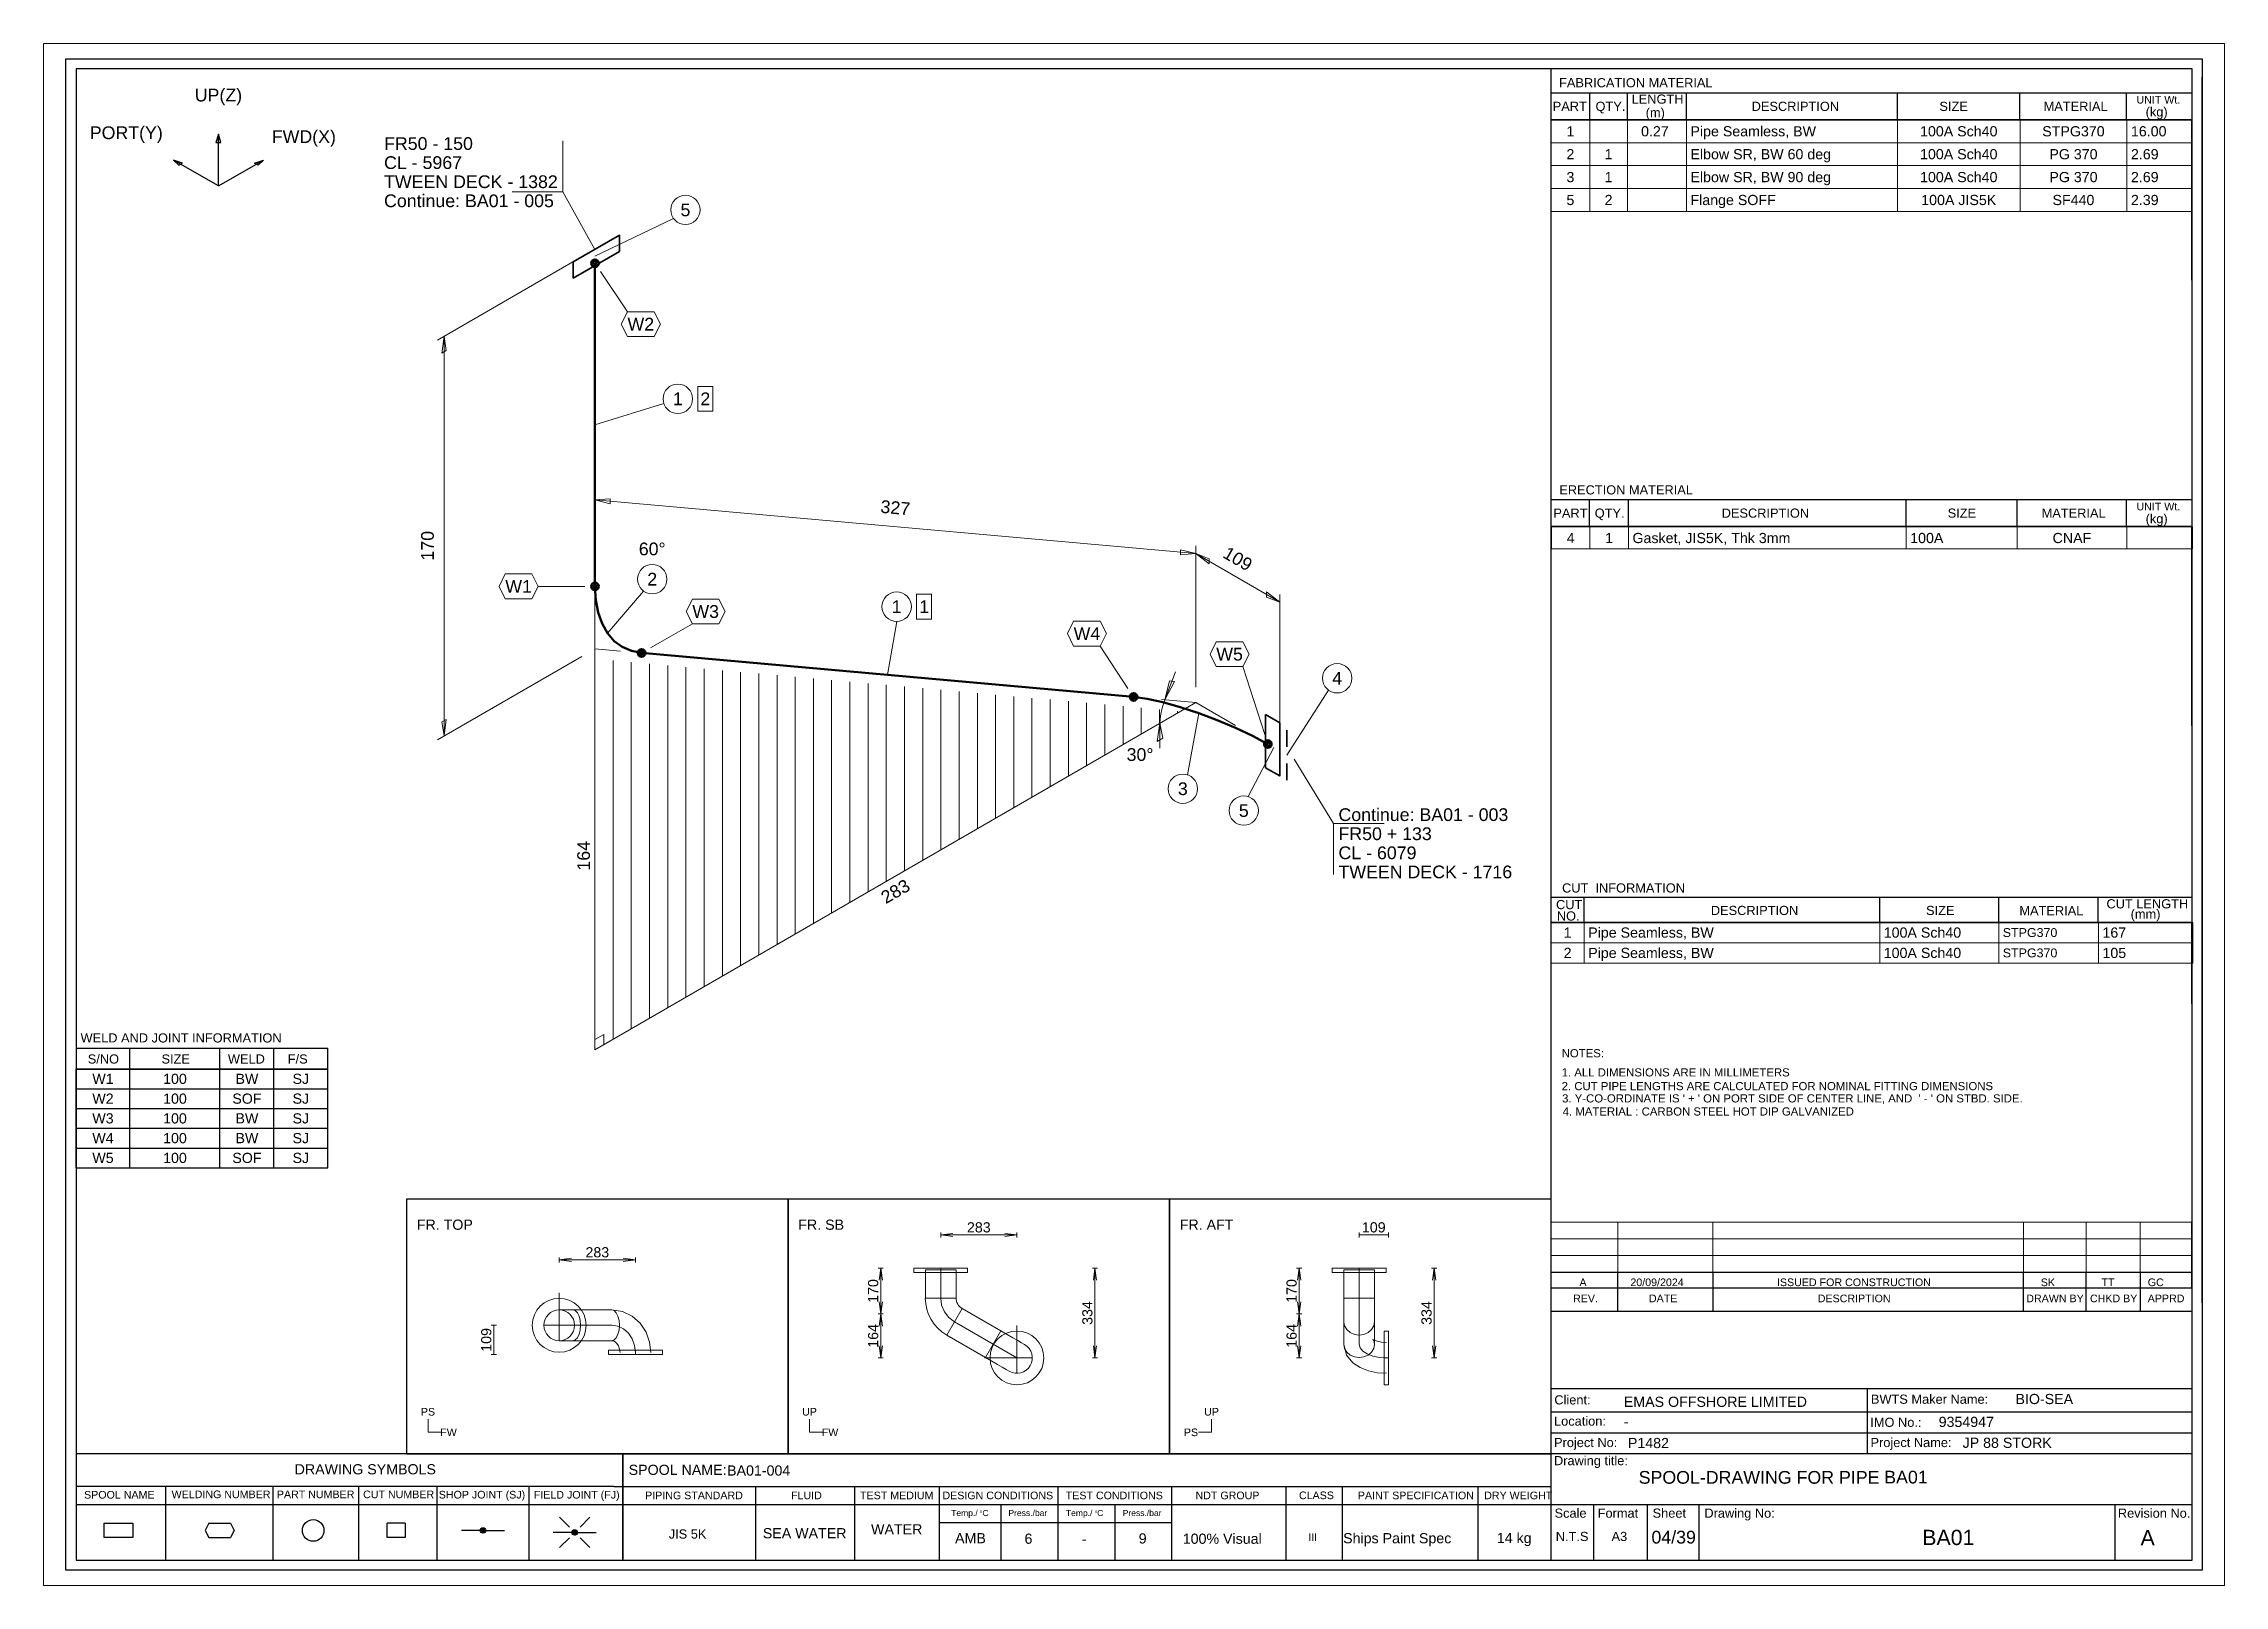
# Paper-space layout 'Layout1' of a CAD drawing. Header units: millimetres. Extents: x -20 to 277, y -7 to 202.
# The model-space entities are those that its viewports show. They can reach past a viewport. Long polylines and large blocks are cut down to what shows.
import ezdxf
from ezdxf.enums import TextEntityAlignment as Align

# ---------------------------------------------------------------- set-up
doc = ezdxf.new("R2010")
doc.units = ezdxf.units.MM
doc.linetypes.add('DOTTED_DASHED5', pattern=[10.0001, 4.444489, -2.666693, 0.222224, -2.666693])
for name, color, linetype in [('FramesFromTables', 40, 'Continuous'), ('I_Coordinates', 11, 'Continuous'), ('I_CutNumbers', 10, 'Continuous'), ('I_Dimensions', 4, 'Continuous'), ('I_OtherComponents', 2, 'Continuous'), ('I_PartNumbers', 9, 'Continuous'), ('I_Pipes', 1, 'Continuous'), ('I_Tags', 8, 'Continuous'), ('I_Triangles', 5, 'Continuous'), ('SymbolsOnDrawingSheet', 1, 'Continuous'), ('TextFromTables', 2, 'Continuous'), ('TextFromTextBoxes', 2, 'Continuous')]:
    doc.layers.add(name, color=color, linetype=linetype)
doc.styles.add('Cadmatic Default Text', font='arial.ttf')

psp = doc.layouts.get("Layout1")

msp = doc.modelspace()

# ---------------------------------------------------------------- texts
at = {"layer": 'SymbolsOnDrawingSheet', "linetype": 'ByBlock', "lineweight": 25, "style": 'Cadmatic Default Text'}
for s, p in [('UP(Z)', (30, 289.86)), ('PORT(Y)', (11.88, 282.46)), ('FWD(X)', (46.79, 281.7))]:
    msp.add_text(s, height=2.5, dxfattribs=at).set_placement(p, align=Align.MIDDLE_CENTER)
for s, p in [('FR. TOP', (69, 68.9)), ('FR. SB', (144, 68.9)), ('FR. AFT', (219, 68.9))]:
    msp.add_text(s, height=2, dxfattribs=at).set_placement(p, align=Align.TOP_LEFT)
at = {"layer": 'SymbolsOnDrawingSheet', "linetype": 'ByBlock', "lineweight": 13, "style": 'Cadmatic Default Text'}
for s, p in [('283', (179.49, 67.38)), ('109', (257.14, 67.38)), ('283', (104.49, 62.48))]:
    msp.add_text(s, height=2, dxfattribs=at).set_placement(p, align=Align.MIDDLE_CENTER)
for s, p in [('170', (158.71, 54.87)), ('170', (240.98, 54.87)), ('334', (200.83, 50.55)), ('334', (267.51, 50.55)), ('109', (82.65, 45.26)), ('164', (158.71, 46.05)), ('164', (240.98, 46.05))]:
    msp.add_text(s, height=2, rotation=90, dxfattribs=at).set_placement(p, align=Align.MIDDLE_CENTER)
at = {"layer": 'SymbolsOnDrawingSheet', "linetype": 'ByBlock', "lineweight": 18, "style": 'Cadmatic Default Text'}
for s, p in [('PS', (71.2, 31.14)), ('UP', (146.2, 31.14)), ('UP', (225.24, 31.14)), ('FW', (75.24, 27.1)), ('FW', (150.24, 27.1)), ('PS', (221.2, 27.1))]:
    msp.add_text(s, height=1.5, dxfattribs=at).set_placement(p, align=Align.MIDDLE_CENTER)

# ---------------------------------------------------------------- blocks, each defined once
blk = doc.blocks.new('BA01726636988_BOM_4')
at = {"layer": 'FramesFromTables', "linetype": 'ByBlock', "lineweight": 18}
for p, q in [((292, 285), (418, 285)), ((292, 267), (292, 285)), ((292, 267), (292, 285)), ((299.6, 267), (299.6, 285)), ((299.6, 267), (299.6, 285)), ((307, 267), (307, 285)), ((307, 267), (307, 285)), ((318.6, 267), (318.6, 285)), ((318.6, 267), (318.6, 285)), ((360.1, 267), (360.1, 285)), ((360.1, 267), (360.1, 285)), ((384.2, 267), (384.2, 285)), ((384.2, 267), (384.2, 285)), ((405.2, 267), (405.2, 285)), ((405.2, 267), (405.2, 285)), ((418, 267), (418, 285)), ((292, 280.5), (418, 280.5)), ((292, 276), (418, 276)), ((292, 271.5), (418, 271.5)), ((292, 205), (418.1, 205)), ((292, 200.67), (292, 205)), ((292.1, 200.67), (292.1, 205)), ((299.6, 200.67), (299.6, 205)), ((299.6, 200.67), (299.6, 205)), ((307.2, 200.67), (307.2, 205)), ((307.2, 200.67), (307.2, 205)), ((361.8, 200.67), (361.8, 205)), ((361.8, 200.67), (361.8, 205)), ((383.6, 200.67), (383.6, 205)), ((383.6, 200.67), (383.6, 205)), ((405.2, 200.67), (405.2, 205)), ((405.2, 200.67), (405.2, 205)), ((418, 200.67), (418, 205)), ((292, 127.3), (418.2, 127.3)), ((292, 119.3), (292, 127.3)), ((292, 119.3), (292, 127.3)), ((298.5, 119.3), (298.5, 127.3)), ((298.5, 119.3), (298.5, 127.3)), ((356.6, 119.3), (356.6, 127.3)), ((356.6, 119.3), (356.6, 127.3)), ((380, 119.3), (380, 127.3)), ((380, 119.3), (380, 127.3)), ((399.6, 119.3), (399.6, 127.3)), ((399.6, 119.3), (399.6, 127.3)), ((418, 119.3), (418, 127.3)), ((292, 123.3), (418.2, 123.3)), ((292, 68.4), (418, 68.4)), ((292, 58.6), (292, 68.4)), ((292, 58.6), (292, 68.4)), ((292, 65.13), (418, 65.13)), ((305.1, 58.6), (305.1, 68.4)), ((305.1, 58.6), (305.1, 68.4)), ((323.8, 58.6), (323.8, 68.4)), ((323.8, 58.6), (323.8, 68.4)), ((384.9, 58.6), (384.9, 68.4)), ((384.9, 58.6), (384.9, 68.4)), ((397.2, 58.6), (397.2, 68.4)), ((397.2, 58.6), (397.2, 68.4)), ((407.8, 58.6), (407.8, 68.4)), ((407.8, 58.6), (407.8, 68.4)), ((418, 58.6), (418, 68.4)), ((292, 61.87), (418, 61.87))]:
    blk.add_line(p, q, dxfattribs=at)
at = {"layer": 'FramesFromTables', "linetype": 'ByBlock', "lineweight": -3}
for p, q in [((2, 98.5), (51.5, 98.5)), ((2, 79.08), (2, 98.5)), ((2, 79.08), (2, 98.5)), ((2, 94.62), (51.5, 94.62)), ((12.6, 79.08), (12.6, 98.5)), ((12.6, 79.08), (12.6, 98.5)), ((30.3, 79.08), (30.3, 98.5)), ((30.3, 79.08), (30.3, 98.5)), ((40.9, 79.08), (40.9, 98.5)), ((40.9, 79.08), (40.9, 98.5)), ((51.5, 79.08), (51.5, 98.5)), ((2, 90.73), (51.5, 90.73)), ((2, 86.85), (51.5, 86.85)), ((2, 82.96), (51.5, 82.96))]:
    blk.add_line(p, q, dxfattribs=at)
at = {"layer": 'FramesFromTables', "linetype": 'ByBlock', "lineweight": 18, "flags": 128}
for points in [[(292, 267), (418, 267), (418, 285)], [(292, 200.67), (418.1, 200.67), (418.1, 205)], [(292, 119.3), (418.2, 119.3), (418.2, 127.3)], [(292, 58.6), (418, 58.6), (418, 68.4)]]:
    blk.add_lwpolyline(points, dxfattribs=at)
at = {"layer": 'FramesFromTables', "linetype": 'ByBlock', "lineweight": -3, "flags": 128}
blk.add_lwpolyline([(2, 79.08), (51.5, 79.08), (51.5, 98.5)], dxfattribs=at)
at = {"layer": 'TextFromTables', "linetype": 'ByBlock', "lineweight": 13, "style": 'Cadmatic Default Text'}
for s, p in [('1', (295.8, 282.75)), ('2', (295.8, 278.25)), ('3', (295.8, 273.75)), ('5', (295.8, 269.25))]:
    blk.add_text(s, height=2, dxfattribs=at).set_placement(p, align=Align.MIDDLE_CENTER)
at = {"layer": 'TextFromTables', "linetype": 'ByBlock', "lineweight": 25, "style": 'Cadmatic Default Text'}
for s, p in [('0.27 ', (312.8, 282.75)), ('100A Sch40', (372.15, 282.75)), ('STPG370', (394.7, 282.75)), ('1', (303.3, 278.25)), ('100A Sch40', (372.15, 278.25)), ('PG 370', (394.7, 278.25)), ('1', (303.3, 273.75)), ('100A Sch40', (372.15, 273.75)), ('PG 370', (394.7, 273.75)), ('2', (303.3, 269.25)), ('100A JIS5K', (372.15, 269.25)), ('SF440', (394.7, 269.25)), ('4', (295.85, 202.83)), ('1', (303.4, 202.83)), ('CNAF', (394.4, 202.83)), ('1', (295.25, 125.3)), ('2', (295.25, 121.3)), ('W1', (7.3, 96.56)), ('100', (21.45, 96.56)), ('BW', (35.6, 96.56)), ('SJ', (46.2, 96.56)), ('W2', (7.3, 92.67)), ('100', (21.45, 92.67)), ('SOF', (35.6, 92.67)), ('SJ', (46.2, 92.67)), ('W3', (7.3, 88.79)), ('W4', (7.3, 84.91)), ('100', (21.45, 88.79)), ('100', (21.45, 84.91)), ('BW', (35.6, 88.79)), ('BW', (35.6, 84.91)), ('SJ', (46.2, 88.79)), ('SJ', (46.2, 84.91)), ('W5', (7.3, 81.02)), ('100', (21.45, 81.02)), ('SOF', (35.6, 81.02)), ('SJ', (46.2, 81.02))]:
    blk.add_text(s, height=2, dxfattribs=at).set_placement(p, align=Align.MIDDLE_CENTER)
for s, height, p in [('Pipe Seamless, BW ', 2, (319.4, 282.75)), ('16.00', 2, (406, 282.75)), ('Elbow SR, BW 60 deg', 2, (319.4, 278.25)), ('2.69', 2, (406, 278.25)), ('Elbow SR, BW 90 deg', 2, (319.4, 273.75)), ('2.69', 2, (406, 273.75)), ('Flange SOFF ', 2, (319.4, 269.25)), ('2.39', 2, (406, 269.25)), ('Gasket, JIS5K, Thk 3mm ', 2, (308, 202.83)), ('100A', 2, (362.6, 202.83)), ('Pipe Seamless, BW', 2, (299.3, 125.3)), ('100A Sch40', 2, (357.4, 125.3)), ('STPG370', 1.75, (380.8, 125.3)), ('167', 2, (400.4, 125.3)), ('Pipe Seamless, BW', 2, (299.3, 121.3)), ('100A Sch40', 2, (357.4, 121.3)), ('STPG370', 1.75, (380.8, 121.3)), ('105', 2, (400.4, 121.3))]:
    blk.add_text(s, height=height, dxfattribs=at).set_placement(p, align=Align.MIDDLE_LEFT)
at = {"layer": 'TextFromTextBoxes', "linetype": 'ByBlock', "lineweight": -3, "style": 'Cadmatic Default Text'}
for s, p in [('BIO-SEA', (383.3, 33.65)), ('EMAS OFFSHORE LIMITED', (306.3, 33.1)), ('9354947', (368.2, 29.15)), ('-', (306.3, 29.2)), ('P1482', (307.1, 25)), ('JP 88 STORK', (372.9, 25.05)), ('BA01-004', (130, 19.6))]:
    blk.add_text(s, height=2, dxfattribs=at).set_placement(p, align=Align.MIDDLE_LEFT)
at = {"layer": 'TextFromTextBoxes', "linetype": 'ByBlock', "lineweight": 25, "style": 'Cadmatic Default Text'}
blk.add_text('BA01', height=2.5, dxfattribs=at).set_placement((357.5, 18.3), align=Align.MIDDLE_LEFT)
at = {"layer": 'TextFromTextBoxes', "linetype": 'ByBlock', "lineweight": -3, "style": 'Cadmatic Default Text'}
for s, height, p in [('WATER', 2, (163.35, 8.05)), ('SEA WATER', 2, (145.25, 7.28)), ('AMB', 2, (177.85, 6.3)), ('6', 2, (189.25, 6.2)), ('-', 2, (200.2, 6.15)), ('9', 2, (211.7, 6.25)), ('100% Visual', 2, (227.35, 6.2)), ('Ships Paint Spec', 2, (261.75, 6.3)), ('14 kg', 2, (284.75, 6.35)), ('04/39', 2.5, (316.1, 6.5))]:
    blk.add_text(s, height=height, dxfattribs=at).set_placement(p, align=Align.MIDDLE_CENTER)
at = {"layer": 'TextFromTextBoxes', "linetype": 'ByBlock', "lineweight": 25, "style": 'Cadmatic Default Text'}
blk.add_text('BA01', height=3, dxfattribs=at).set_placement((370.1, 6.45), align=Align.MIDDLE_CENTER)
blk = doc.blocks.new('SEDS_SPOOL_FORMAT_Gol_5')
at = {"layer": 'SymbolsOnDrawingSheet', "linetype": 'ByBlock', "lineweight": -3, "flags": 128}
for points in [[(0, 297), (420, 297), (420, 0), (0, 0), (0, 297)], [(418.01, 295.01), (2, 295.01)], [(2, 295.01), (2, 2)], [(292.02, 50.91), (292.02, 295.01)], [(418.01, 2), (418.01, 295.01)], [(420, 52.53), (420, 293.46)], [(420, 52.53), (420, 293.46)], [(292.02, 290.3), (418.01, 290.3)], [(292.02, 284.66), (292.02, 288.77)], [(299.59, 285.01), (299.59, 290.3)], [(307.02, 285.01), (307.02, 290.3)], [(318.61, 285.01), (318.61, 290.3)], [(360.08, 285.01), (360.08, 290.3)], [(384.18, 285.01), (384.18, 290.3)], [(405.15, 285.01), (405.15, 290.3)], [(405.15, 285.01), (405.15, 290.3)], [(292, 285), (418, 285)], [(292, 253.5), (292, 285)], [(292, 253.5), (292, 285)], [(292.02, 285.01), (418.01, 285.01)], [(418.01, 285.01), (292.02, 285.01)], [(418, 253.5), (418, 285)], [(292.02, 210.38), (418.01, 210.38)], [(299.57, 205.08), (299.57, 210.38)], [(307.21, 205.08), (307.21, 210.38)], [(361.83, 205.03), (361.83, 210.38)], [(383.61, 205.08), (383.61, 210.38)], [(405.15, 205.17), (405.15, 210.38)], [(292.02, 205.08), (292.02, 209.18)], [(292.02, 205.08), (418.01, 205.08)], [(292.02, 186.7), (292.02, 205.08)], [(292.02, 186.7), (292.02, 205.08)], [(418.01, 205.08), (292.02, 205.08)], [(418, 166), (418, 205)], [(292.02, 132.23), (418.01, 132.23)], [(292.02, 127.3), (292.02, 131.41)], [(298.48, 127.3), (298.48, 132.23)], [(356.6, 127.3), (356.6, 132.23)], [(380.01, 127.3), (380.01, 132.23)], [(399.56, 127.3), (399.56, 132.23)], [(292.02, 127.3), (418.01, 127.3)], [(418.01, 127.3), (292.02, 127.3)], [(418, 111.3), (418, 127.3)], [(2, 102.57), (51.49, 102.57)], [(12.6, 98.45), (12.6, 102.57)], [(30.28, 98.45), (30.28, 102.57)], [(40.88, 98.45), (40.88, 102.57)], [(51.49, 98.45), (51.49, 102.57)], [(2, 98.5), (51.5, 98.5)], [(2, 98.5), (51.5, 98.5)], [(51.49, 98.47), (2, 98.47)], [(2, 98.45), (51.49, 98.45)], [(292.02, 52.57), (292.02, 66.5)], [(292.02, 52.57), (292.02, 66.5)], [(418, 55.4), (418, 68.5)], [(292.02, 58.6), (418.01, 58.6)], [(305.1, 50.91), (305.1, 58.6)], [(323.84, 50.91), (323.84, 58.6)], [(384.91, 50.91), (384.91, 58.6)], [(397.21, 50.91), (397.21, 58.6)], [(407.86, 50.91), (407.86, 58.6)], [(292.02, 55.47), (418.01, 55.47)], [(292.02, 50.91), (418.01, 50.91)], [(292.02, 2), (292.02, 50.91)], [(292.02, 35.73), (418.01, 35.73)], [(354.24, 22.93), (354.24, 35.73)], [(292.02, 31.13), (418.01, 31.13)], [(292.02, 27.03), (418.01, 27.03)], [(2, 22.93), (107.74, 22.93)], [(107.74, 22.93), (292.02, 22.93)], [(109.52, 22.93), (109.52, 2)], [(109.52, 2), (109.52, 22.93)], [(292.02, 22.93), (418.01, 22.93)], [(107.74, 16.45), (2, 16.45)], [(2, 12.91), (292.02, 12.91)], [(19.62, 16.45), (19.62, 2)], [(40.69, 16.45), (40.69, 2)], [(57.56, 16.45), (57.56, 2)], [(72.95, 16.45), (72.95, 2)], [(91.02, 16.45), (91.02, 2)], [(107.74, 16.45), (292.02, 16.45)], [(135.58, 16.45), (135.58, 2)], [(155.03, 16.45), (155.03, 2)], [(171.67, 16.45), (171.67, 2)], [(183.82, 12.91), (183.82, 2)], [(195.02, 16.45), (195.02, 2)], [(206.21, 12.91), (206.21, 2)], [(217.4, 16.45), (217.4, 2)], [(239.85, 16.45), (239.85, 2)], [(250.91, 16.34), (250.91, 2)], [(277.59, 16.45), (277.59, 2)], [(292.02, 12.91), (418.01, 12.91)], [(300.39, 2), (300.39, 12.91)], [(310.96, 2), (310.96, 12.91)], [(321.13, 2), (321.13, 12.91)], [(402.9, 2), (402.9, 12.91)], [(13.2, 6.41), (7.55, 6.41), (7.55, 9.23), (13.2, 9.23)], [(13.2, 9.23), (13.2, 6.41)], [(28.12, 9.23), (27.42, 7.82)], [(28.12, 9.23), (32.36, 9.23)], [(32.36, 9.23), (33.07, 7.82)], [(66.68, 9.23), (66.68, 6.41), (63.15, 6.41), (63.15, 9.23)], [(66.68, 9.23), (63.15, 9.23)], [(99, 8.47), (97.06, 10.41)], [(101.09, 8.47), (103.03, 10.41)], [(171.67, 9.37), (217.4, 9.37)], [(171.67, 9.37), (217.4, 9.37)], [(27.42, 7.82), (28.12, 6.41)], [(28.12, 6.41), (32.36, 6.41)], [(33.07, 7.82), (32.36, 6.41)], [(81.48, 7.82), (77.79, 7.82)], [(81.49, 7.78), (82.04, 8.32)], [(81.51, 7.9), (81.93, 8.32)], [(81.52, 7.7), (82.14, 8.32)], [(81.55, 7.62), (82.22, 8.29)], [(81.56, 8.06), (81.76, 8.26)], [(81.57, 7.54), (82.28, 8.25)], [(81.62, 7.48), (82.34, 8.2)], [(81.68, 7.44), (82.4, 8.16)], [(81.74, 7.39), (82.45, 8.1)], [(81.8, 7.35), (82.48, 8.02)], [(81.88, 7.32), (82.5, 7.94)], [(81.98, 7.32), (82.53, 7.86)], [(82.09, 7.32), (82.52, 7.75)], [(82.24, 7.36), (82.47, 7.59)], [(82.54, 7.82), (86.24, 7.82)], [(99.51, 7.42), (95.82, 7.42)], [(99, 6.38), (97.06, 4.44)], [(99.53, 7.47), (99.99, 7.93)], [(99.53, 7.37), (100.1, 7.93)], [(99.56, 7.29), (100.2, 7.93)], [(99.58, 7.62), (99.88, 7.93)], [(99.58, 7.21), (100.27, 7.89)], [(99.61, 7.13), (100.33, 7.84)], [(99.67, 7.08), (100.39, 7.8)], [(99.73, 7.03), (100.45, 7.75)], [(99.79, 6.99), (100.49, 7.69)], [(99.85, 6.94), (100.52, 7.61)], [(99.94, 6.92), (100.54, 7.53)], [(100.04, 6.92), (100.57, 7.45)], [(100.15, 6.92), (100.54, 7.31)], [(100.38, 7.04), (100.49, 7.15)], [(100.57, 7.42), (104.27, 7.42)], [(101.09, 6.38), (103.03, 4.44)], [(2, 2), (418.01, 2)]]:
    blk.add_lwpolyline(points, dxfattribs=at)
at = {"layer": 'SymbolsOnDrawingSheet', "linetype": 'ByBlock', "lineweight": -3}
for centre, radius in [((48.63, 7.82), 2.12), ((82.01, 7.82), 0.53), ((100.04, 7.42), 0.53)]:
    blk.add_circle(centre, radius, dxfattribs=at)
at = {"layer": 'SymbolsOnDrawingSheet', "linetype": 'ByBlock', "lineweight": -3, "style": 'Cadmatic Default Text'}
for s, height, p in [('FABRICATION MATERIAL', 1.8, (293.57, 293.19)), ('PART', 1.8, (292.32, 288.55)), ('QTY.', 1.8, (300.74, 288.55)), ('LENGTH', 1.8, (307.84, 289.97)), ('DESCRIPTION', 1.8, (331.43, 288.55)), ('SIZE', 1.8, (368.34, 288.55)), ('MATERIAL', 1.8, (388.84, 288.55)), ('UNIT Wt.', 1.5, (407.08, 289.7)), (' (kg)', 1.8, (408.19, 287.46)), ('ERECTION MATERIAL', 1.8, (293.62, 213.19)), ('PART', 1.8, (292.45, 208.62)), ('QTY.', 1.8, (300.58, 208.62)), ('DESCRIPTION', 1.8, (325.54, 208.62)), ('SIZE', 1.8, (369.97, 208.62)), ('MATERIAL', 1.8, (388.45, 208.62)), ('UNIT Wt.', 1.5, (407.08, 209.77)), (' (kg)', 1.8, (408.19, 207.53)), ('CUT  INFORMATION', 1.8, (294.16, 134.97)), ('CUT ', 1.8, (292.97, 131.7)), ('NO.', 1.8, (293.13, 129.46)), ('DESCRIPTION', 1.8, (323.41, 130.55)), ('SIZE', 1.8, (365.72, 130.55)), ('MATERIAL', 1.8, (384.07, 130.5)), ('CUT LENGTH', 1.8, (401.19, 131.85)), ('(mm)', 1.8, (405.94, 129.85)), ('WELD AND JOINT INFORMATION', 1.8, (2.89, 105.5)), ('S/NO', 1.8, (4.31, 101.36)), ('SIZE', 1.8, (18.81, 101.36)), ('WELD', 1.8, (31.86, 101.36)), ('F/S', 1.8, (43.63, 101.36)), ('SPOOL-DRAWING FOR PIPE', 2.5, (309.22, 19.5))]:
    blk.add_text(s, height=height, dxfattribs=at).set_placement(p, align=Align.TOP_LEFT)
for s, height, p in [('(m)', 1.8, (310.6, 285.51)), ('Client:', 1.8, (292.64, 32.58)), ('BWTS Maker Name:', 1.8, (354.88, 32.71)), ('Location:', 1.8, (292.58, 28.41)), ('Project No:', 1.8, (292.58, 24.2)), ('IMO No.:', 1.8, (354.76, 28.17)), ('Project Name:', 1.8, (354.8, 24.2)), ('Drawing title:', 1.8, (292.57, 20.64)), ('DRAWING SYMBOLS', 2, (44.98, 18.84)), ('Temp./  C   ', 1.2, (174.06, 10.65)), ('0', 0.53, (179.71, 11.25)), ('Press./bar', 1.2, (185.31, 10.65)), ('Temp./  C   ', 1.2, (196.61, 10.65)), ('0', 0.53, (202.37, 11.25)), ('Press./bar', 1.2, (207.78, 10.65)), ('Scale', 1.8, (292.68, 10.32)), ('Format', 1.8, (301.16, 10.32)), ('Sheet', 1.8, (311.96, 10.32)), ('Drawing No:', 1.8, (322.14, 10.32)), ('Revision No.', 1.8, (403.43, 10.32)), ('N.T.S', 1.8, (292.92, 5.74)), ('A3', 1.8, (303.89, 5.74))]:
    blk.add_text(s, height=height, dxfattribs=at).set_placement(p)
for s, height, p in [('1. ALL DIMENSIONS ARE IN MILLIMETERS', 1.6, (294.08, 97.83)), ('NOTES:', 1.6, (294.08, 101.59)), ('2. CUT PIPE LENGTHS ARE CALCULATED FOR NOMINAL FITTING DIMENSIONS', 1.6, (294.08, 95.13)), ("3. Y-CO-ORDINATE IS ' + ' ON PORT SIDE OF CENTER LINE, AND  ' - ' ON STBD. SIDE.", 1.6, (294.16, 92.72)), ('4. MATERIAL : CARBON STEEL HOT DIP GALVANIZED', 1.6, (294.28, 90.15)), ('A', 1.5, (297.58, 56.58)), ('20/09/2024', 1.5, (307.59, 56.58)), ('ISSUED FOR CONSTRUCTION', 1.5, (336.41, 56.58)), ('SK', 1.5, (388.28, 56.58)), ('TT', 1.5, (400.21, 56.58)), ('GC', 1.5, (409.3, 56.58)), ('REV.', 1.5, (296.32, 53.41)), ('DATE', 1.5, (311.24, 53.41)), ('DESCRIPTION', 1.5, (344.43, 53.41)), ('DRAWN BY', 1.5, (385.43, 53.41)), ('CHKD BY', 1.5, (397.94, 53.41)), ('APPRD', 1.5, (409.3, 53.41)), ('SPOOL NAME:', 2, (110.65, 19.73)), ('SPOOL NAME', 1.5, (3.58, 14.83)), ('WELDING NUMBER', 1.5, (20.79, 14.91)), ('PART NUMBER', 1.5, (41.48, 14.91)), ('CUT NUMBER', 1.5, (58.44, 14.91)), ('SHOP JOINT (SJ)', 1.5, (73.31, 14.85)), ('FIELD JOINT (FJ)', 1.5, (92, 14.83)), ('PIPING STANDARD', 1.5, (113.89, 14.7)), ('FLUID', 1.5, (142.57, 14.7)), ('TEST MEDIUM', 1.5, (156.14, 14.7)), ('DESIGN CONDITIONS', 1.5, (172.34, 14.7)), ('TEST CONDITIONS', 1.5, (196.58, 14.7)), ('NDT GROUP', 1.5, (222.09, 14.7)), ('CLASS', 1.5, (242.43, 14.72)), ('PAINT SPECIFICATION', 1.5, (254.01, 14.7)), ('DRY WEIGHT', 1.5, (278.84, 14.7)), ('JIS 5K', 1.8, (118.53, 7.12)), ('III', 1.5, (244.26, 6.51)), ('A', 3, (407.89, 6.4))]:
    blk.add_text(s, height=height, dxfattribs=at).set_placement(p, align=Align.MIDDLE_LEFT)
blk = doc.blocks.new('BA01726636988_PRT_18_3')
at = {"layer": 'I_OtherComponents', "linetype": 'ByBlock', "lineweight": 35}
for p, q in [((188.08, 138.5), (188.08, 141.77)), ((188.08, 131.97), (188.08, 135.23))]:
    blk.add_line(p, q, dxfattribs=at)
blk = doc.blocks.new('BA01726636988_PRT_19_3')
at = {"layer": 'I_OtherComponents', "linetype": 'ByBlock', "lineweight": 35, "flags": 128}
blk.add_lwpolyline([(183.88, 144.84), (186.66, 143.23), (186.66, 132.78), (183.88, 134.39), (183.88, 144.84)], dxfattribs=at)
at = {"layer": 'I_OtherComponents', "linetype": 'ByBlock', "lineweight": 50}
for radius in [0.75, 0.375]:
    blk.add_circle((184.31, 139.04), radius, dxfattribs=at)
blk = doc.blocks.new('BA01726636988_PRT_20_3')
at = {"layer": 'I_Pipes', "linetype": 'ByBlock', "lineweight": 0}
for q in [(163.43, 147.81), (177.94, 142.72)]:
    blk.add_line((170.16, 147.21), q, dxfattribs=at)
at = {"layer": 'I_Pipes', "linetype": 'ByBlock', "lineweight": 50, "flags": 128}
blk.add_lwpolyline([(157.92, 148.3), (160.58, 147.93), (163.68, 147.26), (167.1, 146.32), (170.72, 145.14), (174.38, 143.76), (177.96, 142.25), (181.31, 140.66), (184.31, 139.04)], dxfattribs=at)
at = {"layer": 'I_Pipes', "linetype": 'ByBlock', "lineweight": 50}
for centre, radius in [((157.92, 148.3), 0.75), ((157.92, 148.3), 0.375), ((184.31, 139.04), 0.75), ((184.31, 139.04), 0.375)]:
    blk.add_circle(centre, radius, dxfattribs=at)
blk = doc.blocks.new('BA01726636988_PRT_21_3')
at = {"layer": 'I_Pipes', "linetype": 'ByBlock', "lineweight": 50}
blk.add_line((157.92, 148.3), (61.2, 156.94), dxfattribs=at)
blk = doc.blocks.new('BA01726636988_PRT_22_3')
at = {"layer": 'I_Pipes', "linetype": 'ByBlock', "lineweight": 0}
for q in [(52.01, 164.5), (57.07, 157.31)]:
    blk.add_line((52.01, 157.76), q, dxfattribs=at)
at = {"layer": 'I_Pipes', "linetype": 'ByBlock', "lineweight": 50, "flags": 128}
blk.add_lwpolyline([(61.2, 156.94), (59.2, 157.33), (57.39, 158.12), (55.81, 159.29), (54.48, 160.83), (53.41, 162.7), (52.64, 164.88), (52.17, 167.33), (52.01, 170.01)], dxfattribs=at)
at = {"layer": 'I_Pipes', "linetype": 'ByBlock', "lineweight": 50}
for centre, radius in [((52.01, 170.01), 0.75), ((52.01, 170.01), 0.375), ((61.2, 156.94), 0.75), ((61.2, 156.94), 0.375)]:
    blk.add_circle(centre, radius, dxfattribs=at)
blk = doc.blocks.new('BA01726636988_PRT_23_3')
at = {"layer": 'I_Pipes', "linetype": 'ByBlock', "lineweight": 50}
blk.add_line((52.01, 170.01), (52.01, 233.53), dxfattribs=at)
blk = doc.blocks.new('BA01726636988_PRT_24_3')
at = {"layer": 'I_OtherComponents', "linetype": 'ByBlock', "lineweight": 35, "flags": 128}
blk.add_lwpolyline([(56.82, 235.82), (56.82, 239.03), (47.77, 233.8), (47.77, 230.59), (56.82, 235.82)], dxfattribs=at)
at = {"layer": 'I_OtherComponents', "linetype": 'ByBlock', "lineweight": 50}
for radius in [0.75, 0.375]:
    blk.add_circle((52.01, 233.53), radius, dxfattribs=at)
blk = doc.blocks.new('BA01726636988_TRI_0_3')
at = {"layer": 'I_Triangles', "linetype": 'ByBlock', "lineweight": 0}
for p, q in [((55.59, 81.06), (55.59, 155.44)), ((59.17, 83.13), (59.17, 155.12)), ((62.75, 85.2), (62.75, 154.8)), ((66.33, 87.26), (66.34, 154.48)), ((69.92, 89.33), (69.92, 154.16)), ((73.5, 91.4), (73.5, 153.84)), ((77.08, 93.46), (77.08, 153.52)), ((80.66, 95.53), (80.66, 153.2)), ((84.24, 97.6), (84.24, 152.89)), ((87.82, 99.67), (87.82, 152.57)), ((91.4, 101.73), (91.4, 152.25)), ((94.98, 103.8), (94.98, 151.93)), ((98.56, 105.87), (98.56, 151.61)), ((102.14, 107.93), (102.14, 151.29)), ((105.72, 110), (105.72, 150.97)), ((109.3, 112.07), (109.3, 150.65)), ((112.88, 114.13), (112.88, 150.33)), ((116.46, 116.2), (116.46, 150.01)), ((120.04, 118.27), (120.04, 149.69)), ((123.62, 120.34), (123.62, 149.37)), ((127.2, 122.4), (127.2, 149.05)), ((130.78, 124.47), (130.78, 148.73)), ((134.36, 126.54), (134.36, 148.41)), ((137.94, 128.6), (137.94, 148.09)), ((141.52, 130.67), (141.52, 147.77)), ((145.1, 132.74), (145.1, 147.45)), ((148.68, 134.81), (148.68, 147.13)), ((152.26, 136.87), (152.26, 146.81)), ((155.84, 138.94), (155.84, 146.49)), ((159.42, 141.01), (159.42, 146.17)), ((163, 143.07), (163, 145.85)), ((166.58, 145.14), (166.58, 145.53))]:
    blk.add_line(p, q, dxfattribs=at)
at = {"layer": 'I_Triangles', "linetype": 'ByBlock', "lineweight": 0, "flags": 128}
for points in [[(170.16, 147.21), (52.01, 78.99), (52.01, 157.76)], [(166.16, 153.22), (164.04, 147.76), (165.94, 151.36), (164.96, 151.44), (164.04, 147.76), (163.52, 146.16), (163.2, 144.61), (163.09, 143.13), (163.66, 140.19), (162.53, 139.53), (163.09, 143.13), (163.09, 138.23)], [(53.75, 79.99), (53.75, 81.99), (52.01, 80.99)]]:
    blk.add_lwpolyline(points, dxfattribs=at)
at = {"layer": 'I_Triangles', "linetype": 'ByBlock', "lineweight": 0, "style": 'Cadmatic Default Text'}
blk.add_text('30°', height=2.5, dxfattribs=at).set_placement((159.19, 136.98), align=Align.MIDDLE_CENTER)
for s, rotation, p in [('164', 90, (49.79, 117.09)), ('283', 30, (111.09, 110.1))]:
    blk.add_text(s, height=2.5, rotation=rotation, dxfattribs=at).set_placement(p, align=Align.MIDDLE_CENTER)
blk = doc.blocks.new('BA01726636988_DIM_0_3')
at = {"layer": 'I_Dimensions', "linetype": 'ByBlock', "lineweight": 0}
for p, q in [((52.01, 160.76), (52.01, 188.51)), ((52.01, 187.01), (170.16, 176.46)), ((170.16, 177.96), (170.16, 150.21))]:
    blk.add_line(p, q, dxfattribs=at)
at = {"layer": 'I_Dimensions', "linetype": 'ByBlock', "lineweight": 0, "flags": 128}
for points in [[(52.01, 187.01), (55, 186.25), (55, 187.25), (52.01, 187.01)], [(170.16, 176.46), (167.17, 176.22), (167.17, 177.22), (170.16, 176.46)]]:
    blk.add_lwpolyline(points, dxfattribs=at)
at = {"layer": 'I_Dimensions', "linetype": 'ByBlock', "lineweight": 0, "style": 'Cadmatic Default Text'}
blk.add_text('327', height=2.5, rotation=354.8945, dxfattribs=at).set_placement((111.09, 185.49), align=Align.MIDDLE_CENTER)
blk = doc.blocks.new('BA01726636988_DIM_1_3')
at = {"layer": 'I_Dimensions', "linetype": 'ByBlock', "lineweight": 0}
for p, q in [((170.16, 150.21), (170.16, 177.96)), ((170.16, 176.46), (186.66, 166.93)), ((186.66, 168.43), (186.66, 140.68))]:
    blk.add_line(p, q, dxfattribs=at)
at = {"layer": 'I_Dimensions', "linetype": 'ByBlock', "lineweight": 0, "flags": 128}
for points in [[(170.16, 176.46), (172.76, 174.46), (172.76, 175.46), (170.16, 176.46)], [(186.66, 166.93), (184.06, 167.93), (184.06, 168.93), (186.66, 166.93)]]:
    blk.add_lwpolyline(points, dxfattribs=at)
at = {"layer": 'I_Dimensions', "linetype": 'ByBlock', "lineweight": 0, "style": 'Cadmatic Default Text'}
blk.add_text('109', height=2.5, rotation=330, dxfattribs=at).set_placement((178.41, 175.45), align=Align.MIDDLE_CENTER)
blk = doc.blocks.new('BA01726636988_DIM_2_3')
at = {"layer": 'I_Dimensions', "linetype": 'ByBlock', "lineweight": 0}
for p, q in [((21.05, 218.38), (49.41, 234.75)), ((22.35, 140.64), (22.35, 219.13)), ((49.42, 156.26), (21.05, 139.89))]:
    blk.add_line(p, q, dxfattribs=at)
at = {"layer": 'I_Dimensions', "linetype": 'ByBlock', "lineweight": 0, "flags": 128}
for points in [[(22.35, 219.13), (22.79, 216.38), (21.92, 215.88), (22.35, 219.13)], [(22.35, 140.64), (22.79, 143.89), (21.92, 143.39), (22.35, 140.64)]]:
    blk.add_lwpolyline(points, dxfattribs=at)
at = {"layer": 'I_Dimensions', "linetype": 'ByBlock', "lineweight": 0, "style": 'Cadmatic Default Text'}
blk.add_text('170', height=2.5, rotation=90, dxfattribs=at).set_placement((19.1, 178.01), align=Align.MIDDLE_CENTER)
blk = doc.blocks.new('BA01726636988_CRD_0_3')
at = {"layer": 'I_Coordinates', "linetype": 'ByBlock', "lineweight": 0}
blk.add_line((45.72, 247.54), (52.01, 236.25), dxfattribs=at)
at = {"layer": 'I_Coordinates', "linetype": 'ByBlock', "lineweight": 0, "flags": 128}
blk.add_lwpolyline([(45.72, 257.54), (45.72, 247.54), (35.72, 247.54)], dxfattribs=at)
at = {"layer": 'I_Coordinates', "linetype": 'ByBlock', "lineweight": 0, "style": 'Cadmatic Default Text'}
for s, p in [('FR50 - 150', (10.56, 255.79)), ('CL - 5967', (10.56, 252.04)), ('TWEEN DECK - 1382', (10.56, 248.29)), ('Continue: BA01 - 005', (10.56, 244.54))]:
    blk.add_text(s, height=2.5, dxfattribs=at).set_placement(p)
blk = doc.blocks.new('BA01726636988_CRD_1_3')
at = {"layer": 'I_Coordinates', "linetype": 'ByBlock', "lineweight": 0}
blk.add_line((197.2, 123.42), (189.49, 136.05), dxfattribs=at)
at = {"layer": 'I_Coordinates', "linetype": 'ByBlock', "lineweight": 0, "flags": 128}
blk.add_lwpolyline([(197.2, 113.42), (197.2, 123.42), (207.2, 123.42)], dxfattribs=at)
at = {"layer": 'I_Coordinates', "linetype": 'ByBlock', "lineweight": 0, "style": 'Cadmatic Default Text'}
for s, p in [('Continue: BA01 - 003', (198.2, 126.42)), ('FR50 + 133', (198.2, 122.67)), ('CL - 6079', (198.2, 118.92)), ('TWEEN DECK - 1716', (198.2, 115.17))]:
    blk.add_text(s, height=2.5, dxfattribs=at).set_placement(p, align=Align.TOP_LEFT)
blk = doc.blocks.new('BA01726636988_PTN_0_3')
at = {"layer": 'I_PartNumbers', "linetype": 'ByBlock', "lineweight": 0}
blk.add_line((67.47, 242.3), (52.01, 234.89), dxfattribs=at)
blk.add_circle((69.81, 244), 2.89, dxfattribs=at)
at = {"layer": 'I_PartNumbers', "linetype": 'ByBlock', "lineweight": 0, "style": 'Cadmatic Default Text'}
blk.add_text('5', height=2.5, dxfattribs=at).set_placement((69.81, 244), align=Align.MIDDLE_CENTER)
blk = doc.blocks.new('BA01726636988_PTN_1_3')
at = {"layer": 'I_PartNumbers', "linetype": 'ByBlock', "lineweight": 0}
blk.add_line((65.57, 205.99), (52.01, 201.77), dxfattribs=at)
blk.add_circle((68.32, 206.88), 2.89, dxfattribs=at)
at = {"layer": 'I_PartNumbers', "linetype": 'ByBlock', "lineweight": 0, "style": 'Cadmatic Default Text'}
blk.add_text('1', height=2.5, dxfattribs=at).set_placement((68.32, 206.88), align=Align.MIDDLE_CENTER)
blk = doc.blocks.new('BA01726636988_PTN_2_3')
at = {"layer": 'I_PartNumbers', "linetype": 'ByBlock', "lineweight": 0}
blk.add_line((61.58, 169.1), (54.48, 160.83), dxfattribs=at)
blk.add_circle((63.28, 171.44), 2.89, dxfattribs=at)
at = {"layer": 'I_PartNumbers', "linetype": 'ByBlock', "lineweight": 0, "style": 'Cadmatic Default Text'}
blk.add_text('2', height=2.5, dxfattribs=at).set_placement((63.28, 171.44), align=Align.MIDDLE_CENTER)
blk = doc.blocks.new('BA01726636988_PTN_3_3')
at = {"layer": 'I_PartNumbers', "linetype": 'ByBlock', "lineweight": 0}
blk.add_line((111.34, 163.15), (109.56, 152.62), dxfattribs=at)
blk.add_circle((111.34, 166.04), 2.89, dxfattribs=at)
at = {"layer": 'I_PartNumbers', "linetype": 'ByBlock', "lineweight": 0, "style": 'Cadmatic Default Text'}
blk.add_text('1', height=2.5, dxfattribs=at).set_placement((111.34, 166.04), align=Align.MIDDLE_CENTER)
blk = doc.blocks.new('BA01726636988_PTN_4_3')
at = {"layer": 'I_PartNumbers', "linetype": 'ByBlock', "lineweight": 0}
blk.add_line((168.49, 133.02), (170.72, 145.14), dxfattribs=at)
blk.add_circle((167.6, 130.26), 2.89, dxfattribs=at)
at = {"layer": 'I_PartNumbers', "linetype": 'ByBlock', "lineweight": 0, "style": 'Cadmatic Default Text'}
blk.add_text('3', height=2.5, dxfattribs=at).set_placement((167.6, 130.26), align=Align.MIDDLE_CENTER)
blk = doc.blocks.new('BA01726636988_PTN_5_3')
at = {"layer": 'I_PartNumbers', "linetype": 'ByBlock', "lineweight": 0}
blk.add_line((196.24, 149.63), (188.08, 136.87), dxfattribs=at)
blk.add_circle((197.94, 151.97), 2.89, dxfattribs=at)
at = {"layer": 'I_PartNumbers', "linetype": 'ByBlock', "lineweight": 0, "style": 'Cadmatic Default Text'}
blk.add_text('4', height=2.5, dxfattribs=at).set_placement((197.94, 151.97), align=Align.MIDDLE_CENTER)
blk = doc.blocks.new('BA01726636988_PTN_6_3')
at = {"layer": 'I_PartNumbers', "linetype": 'ByBlock', "lineweight": 0}
blk.add_line((180.47, 128.72), (185.48, 138.36), dxfattribs=at)
blk.add_circle((179.58, 125.97), 2.89, dxfattribs=at)
at = {"layer": 'I_PartNumbers', "linetype": 'ByBlock', "lineweight": 0, "style": 'Cadmatic Default Text'}
blk.add_text('5', height=2.5, dxfattribs=at).set_placement((179.58, 125.97), align=Align.MIDDLE_CENTER)
blk = doc.blocks.new('BA01726636988_CUT_8_3')
at = {"layer": 'I_CutNumbers', "linetype": 'ByBlock', "lineweight": 0, "flags": 128}
blk.add_lwpolyline([(75.19, 204.43), (75.19, 209.33), (72.25, 209.33), (72.25, 204.43), (75.19, 204.43)], dxfattribs=at)
at = {"layer": 'I_CutNumbers', "linetype": 'ByBlock', "lineweight": 0, "style": 'Cadmatic Default Text'}
blk.add_text('2', height=2.5, dxfattribs=at).set_placement((73.72, 206.88), align=Align.MIDDLE_CENTER)
blk = doc.blocks.new('BA01726636988_CUT_9_3')
at = {"layer": 'I_CutNumbers', "linetype": 'ByBlock', "lineweight": 0, "flags": 128}
blk.add_lwpolyline([(118.21, 163.6), (118.21, 168.49), (115.27, 168.49), (115.27, 163.6), (118.21, 163.6)], dxfattribs=at)
at = {"layer": 'I_CutNumbers', "linetype": 'ByBlock', "lineweight": 0, "style": 'Cadmatic Default Text'}
blk.add_text('1', height=2.5, dxfattribs=at).set_placement((116.74, 166.04), align=Align.MIDDLE_CENTER)
blk = doc.blocks.new('BA01726636988_fii_7_3')
at = {"layer": 'I_Tags', "linetype": 'ByBlock', "lineweight": 0, "style": 'Cadmatic Default Text'}
blk.add_text('60°', height=2.5, dxfattribs=at).set_placement((63.28, 177.38), align=Align.MIDDLE_CENTER)
blk = doc.blocks.new('Pi_Weld_0')
at = {"layer": 'I_Tags', "linetype": 'ByBlock', "lineweight": 0, "flags": 128}
for points in [[(-2.62, 2.45), (-3.84, 0)], [(-3.84, 0), (-2.62, -2.45)], [(2.62, 2.45), (-2.62, 2.45)], [(3.84, 0), (2.62, 2.45)], [(2.62, -2.45), (3.84, 0)], [(-2.62, -2.45), (-10.86, -7.15)], [(-2.62, -2.45), (2.62, -2.45)]]:
    blk.add_lwpolyline(points, dxfattribs=at)
at = {"layer": 'I_Tags', "linetype": 'ByBlock', "lineweight": 0, "style": 'Cadmatic Default Text'}
blk.add_text('W3', height=2.5, dxfattribs=at).set_placement((0, 0), align=Align.MIDDLE_CENTER)
blk = doc.blocks.new('Pi_Weld_1')
at = {"layer": 'I_Tags', "linetype": 'ByBlock', "lineweight": 0, "flags": 128}
for points in [[(-2.62, 2.45), (-3.84, 0)], [(-3.84, 0), (-2.62, -2.45)], [(2.62, 2.45), (-2.62, 2.45)], [(3.84, 0), (2.62, 2.45)], [(2.62, -2.45), (3.84, 0)], [(3.84, 0), (13, 0)], [(-2.62, -2.45), (2.62, -2.45)]]:
    blk.add_lwpolyline(points, dxfattribs=at)
at = {"layer": 'I_Tags', "linetype": 'ByBlock', "lineweight": 0, "style": 'Cadmatic Default Text'}
blk.add_text('W1', height=2.5, dxfattribs=at).set_placement((0, 0), align=Align.MIDDLE_CENTER)
blk = doc.blocks.new('Pi_Weld_2')
at = {"layer": 'I_Tags', "linetype": 'ByBlock', "lineweight": 0, "flags": 128}
for points in [[(-2.62, 2.45), (-7.91, 10.32)], [(-2.62, 2.45), (-3.84, 0)], [(-3.84, 0), (-2.62, -2.45)], [(2.62, 2.45), (-2.62, 2.45)], [(3.84, 0), (2.62, 2.45)], [(2.62, -2.45), (3.84, 0)], [(-2.62, -2.45), (2.62, -2.45)]]:
    blk.add_lwpolyline(points, dxfattribs=at)
at = {"layer": 'I_Tags', "linetype": 'ByBlock', "lineweight": 0, "style": 'Cadmatic Default Text'}
blk.add_text('W2', height=2.5, dxfattribs=at).set_placement((0, 0), align=Align.MIDDLE_CENTER)
blk = doc.blocks.new('Pi_Weld_3')
at = {"layer": 'I_Tags', "linetype": 'ByBlock', "lineweight": 0, "flags": 128}
for points in [[(-2.62, 2.45), (-3.84, 0)], [(-3.84, 0), (-2.62, -2.45)], [(2.62, 2.45), (-2.62, 2.45)], [(3.84, 0), (2.62, 2.45)], [(2.62, -2.45), (3.84, 0)], [(-2.62, -2.45), (2.62, -2.45)], [(2.62, -2.45), (8.07, -10.77)]]:
    blk.add_lwpolyline(points, dxfattribs=at)
at = {"layer": 'I_Tags', "linetype": 'ByBlock', "lineweight": 0, "style": 'Cadmatic Default Text'}
blk.add_text('W4', height=2.5, dxfattribs=at).set_placement((0, 0), align=Align.MIDDLE_CENTER)
blk = doc.blocks.new('Pi_Weld_4')
at = {"layer": 'I_Tags', "linetype": 'ByBlock', "lineweight": 0, "flags": 128}
for points in [[(-2.62, 2.45), (-3.84, 0)], [(-3.84, 0), (-2.62, -2.45)], [(2.62, 2.45), (-2.62, 2.45)], [(3.84, 0), (2.62, 2.45)], [(2.62, -2.45), (3.84, 0)], [(-2.62, -2.45), (2.62, -2.45)], [(2.62, -2.45), (6.9, -15.75)]]:
    blk.add_lwpolyline(points, dxfattribs=at)
at = {"layer": 'I_Tags', "linetype": 'ByBlock', "lineweight": 0, "style": 'Cadmatic Default Text'}
blk.add_text('W5', height=2.5, dxfattribs=at).set_placement((0, 0), align=Align.MIDDLE_CENTER)

# ---------------------------------------------------------------- linework, layer by layer
at = {"linetype": 'ByBlock', "lineweight": 25, "flags": 128}
for points in [[(67, 22.9), (142, 22.9), (142, 72.9), (67, 72.9), (67, 22.9)], [(142, 22.9), (217, 22.9), (217, 72.9), (142, 72.9), (142, 22.9)], [(217, 22.9), (292, 22.9), (292, 72.9), (217, 72.9), (217, 22.9)]]:
    msp.add_lwpolyline(points, dxfattribs=at)
at = {"linetype": 'ByBlock', "lineweight": 13, "flags": 128}
for points in [[(172, 65.38), (172, 66.38)], [(172, 65.88), (174.4, 65.56), (172, 65.88), (174.4, 66.19), (172, 65.88)], [(172, 65.88), (186.98, 65.88)], [(186.98, 65.88), (184.58, 66.19), (186.98, 65.88), (184.58, 65.56), (186.98, 65.88)], [(186.98, 65.38), (186.98, 66.38)], [(254.27, 65.38), (254.27, 66.38)], [(254.27, 65.88), (260.01, 65.88)], [(260.01, 65.38), (260.01, 66.38)], [(97, 60.48), (97, 61.48)], [(97, 60.98), (99.4, 60.66), (97, 60.98), (99.4, 61.3), (97, 60.98)], [(97, 60.98), (111.98, 60.98)], [(111.98, 60.98), (109.58, 61.3), (111.98, 60.98), (109.58, 60.66), (111.98, 60.98)], [(111.98, 60.48), (111.98, 61.48)], [(160.71, 59.38), (159.71, 59.38)], [(160.21, 59.38), (159.89, 56.98), (160.21, 59.38), (160.53, 56.98), (160.21, 59.38)], [(160.21, 50.37), (160.21, 59.38)], [(201.83, 59.38), (202.83, 59.38)], [(202.33, 59.38), (202.01, 56.98), (202.33, 59.38), (202.65, 56.98), (202.33, 59.38)], [(202.33, 41.72), (202.33, 59.38)], [(242.98, 59.38), (241.98, 59.38)], [(242.48, 59.38), (242.16, 56.98), (242.48, 59.38), (242.79, 56.98), (242.48, 59.38)], [(242.48, 50.37), (242.48, 59.38)], [(268.51, 59.38), (269.51, 59.38)], [(269.01, 59.38), (268.7, 56.98), (269.01, 59.38), (269.33, 56.98), (269.01, 59.38)], [(269.01, 41.72), (269.01, 59.38)], [(160.21, 50.37), (160.53, 52.77), (160.21, 50.37), (159.89, 52.77), (160.21, 50.37)], [(242.48, 50.37), (242.79, 52.77), (242.48, 50.37), (242.16, 52.77), (242.48, 50.37)], [(84.65, 48.13), (83.65, 48.13)], [(84.15, 42.39), (84.15, 48.13)], [(160.71, 50.37), (159.71, 50.37)], [(160.21, 50.37), (159.89, 47.97), (160.21, 50.37), (160.53, 47.97), (160.21, 50.37)], [(160.21, 41.72), (160.21, 50.37)], [(242.98, 50.37), (241.98, 50.37)], [(242.48, 50.37), (242.16, 47.97), (242.48, 50.37), (242.79, 47.97), (242.48, 50.37)], [(242.48, 41.72), (242.48, 50.37)], [(160.21, 41.72), (160.53, 44.12), (160.21, 41.72), (159.89, 44.12), (160.21, 41.72)], [(202.33, 41.72), (202.65, 44.12), (202.33, 41.72), (202.01, 44.12), (202.33, 41.72)], [(242.48, 41.72), (242.79, 44.12), (242.48, 41.72), (242.16, 44.12), (242.48, 41.72)], [(269.01, 41.72), (269.33, 44.12), (269.01, 41.72), (268.7, 44.12), (269.01, 41.72)], [(84.65, 42.39), (83.65, 42.39)], [(160.71, 41.72), (159.71, 41.72)], [(201.83, 41.72), (202.83, 41.72)], [(242.98, 41.72), (241.98, 41.72)], [(268.51, 41.72), (269.51, 41.72)]]:
    msp.add_lwpolyline(points, dxfattribs=at)
at = {"linetype": 'DOTTED_DASHED5', "lineweight": 13, "flags": 128}
for points in [[(172, 59.38), (172, 58.53)], [(172, 53.48), (172, 59.01)], [(254.27, 59.38), (254.27, 58.53)], [(254.27, 53.48), (254.27, 59.01)], [(97, 54.48), (97, 41.78)], [(174.69, 48.82), (173.57, 49.68), (172.72, 50.79), (172.18, 52.09), (172, 53.48)], [(254.27, 50.37), (254.27, 53.48)], [(103.35, 48.13), (90.65, 48.13)], [(97, 48.13), (99.69, 48.13)], [(99.69, 48.13), (107.33, 48.13)], [(107.33, 48.13), (108.53, 47.95), (109.65, 47.41), (110.62, 46.56), (111.36, 45.44), (111.82, 44.15), (111.98, 42.76)], [(182.33, 44.41), (174.69, 48.82)], [(186.98, 48.07), (186.98, 35.38)], [(254.27, 50.37), (254.27, 48.82)], [(254.27, 48.82), (254.27, 44.41)], [(111.98, 42.39), (111.98, 43.23)], [(186.98, 41.72), (182.33, 44.41)], [(254.27, 44.41), (254.45, 43.72), (254.99, 43.07), (255.84, 42.51), (256.95, 42.08), (258.25, 41.82), (259.64, 41.72)], [(180.63, 41.72), (193.33, 41.72)], [(260.01, 41.72), (259.17, 41.72)]]:
    msp.add_lwpolyline(points, dxfattribs=at)
at = {"layer": 'SymbolsOnDrawingSheet', "linetype": 'ByBlock', "lineweight": 25, "flags": 128}
for points in [[(30.5, 280.57), (30, 282.21), (29.5, 280.57), (30.5, 280.57)], [(30, 272), (30, 282.21)], [(30, 272), (21.16, 277.1)], [(22.93, 276.49), (21.16, 277.1), (22.22, 276.08), (22.93, 276.49)], [(30, 272), (38.84, 277.1)], [(37.07, 276.49), (38.84, 277.1), (37.78, 276.08), (37.07, 276.49)]]:
    msp.add_lwpolyline(points, dxfattribs=at)
at = {"layer": 'SymbolsOnDrawingSheet', "linetype": 'ByBlock', "lineweight": 18, "flags": 128}
for points in [[(177.29, 59.38), (177.29, 58.53), (166.71, 58.53), (166.71, 59.38), (177.29, 59.38)], [(168.98, 53.48), (168.98, 59.01), (175.02, 59.01), (175.02, 53.48), (168.98, 53.48)], [(259.56, 59.38), (259.56, 58.53), (248.98, 58.53), (248.98, 59.38), (259.56, 59.38)], [(251.24, 53.48), (251.24, 59.01), (257.29, 59.01), (257.29, 53.48), (251.24, 53.48)], [(168.98, 53.48), (175.02, 53.48)], [(257.29, 53.48), (257.14, 53.48), (256.71, 53.48), (256.05, 53.48), (255.2, 53.48), (254.27, 53.48), (253.33, 53.48), (252.49, 53.48), (251.82, 53.48), (251.39, 53.48), (251.24, 53.48)], [(251.24, 53.48), (251.24, 52.09)], [(251.24, 52.09), (251.24, 50.79)], [(257.29, 52.09), (257.29, 53.48)], [(257.29, 50.79), (257.29, 52.09)], [(97, 51.16), (97.18, 51.16)], [(97.18, 51.16), (97.72, 51.16)], [(97.72, 51.16), (98.57, 51.16)], [(98.57, 51.16), (99.69, 51.16)], [(99.69, 51.16), (100.15, 51.01), (100.58, 50.58), (100.91, 49.91), (101.12, 49.07), (101.2, 48.13), (101.12, 47.2), (100.91, 46.36), (100.58, 45.69), (100.15, 45.26), (99.69, 45.11), (98.57, 45.11)], [(99.69, 51.16), (107.33, 51.16)], [(107.33, 51.16), (109.43, 50.84)], [(107.33, 45.11), (107.79, 45.26), (108.21, 45.69), (108.55, 46.36), (108.76, 47.2), (108.84, 48.13), (108.76, 49.07), (108.55, 49.91), (108.21, 50.58), (107.79, 51.01), (107.33, 51.16)], [(109.43, 50.84), (111.33, 49.93)], [(111.33, 49.93), (112.9, 48.54)], [(112.9, 48.54), (114.06, 46.8)], [(176.2, 51.44), (173.18, 46.2)], [(180.82, 41.79), (173.18, 46.2), (176.2, 51.44), (183.84, 47.03), (180.82, 41.79)], [(251.24, 50.79), (251.24, 49.68)], [(251.24, 49.68), (251.24, 48.82)], [(251.24, 44.41), (251.24, 48.82)], [(257.29, 48.82), (257.14, 48.01), (256.71, 47.28), (256.05, 46.7), (255.2, 46.33), (254.27, 46.2), (253.33, 46.33), (252.49, 46.7), (251.82, 47.28), (251.39, 48.01), (251.24, 48.82)], [(257.29, 49.68), (257.29, 50.79)], [(257.29, 48.82), (257.29, 49.68)], [(257.29, 48.82), (257.29, 44.41)], [(97.18, 45.11), (97, 45.11)], [(97.72, 45.11), (97.18, 45.11)], [(98.57, 45.11), (97.72, 45.11)], [(107.33, 45.11), (99.69, 45.11)], [(106.69, 42.39), (106.69, 43.23), (117.27, 43.23), (117.27, 42.39), (106.69, 42.39)], [(107.64, 45.06), (107.33, 45.11)], [(107.98, 44.9), (107.64, 45.06)], [(108.33, 44.58), (107.98, 44.9)], [(108.65, 44.09), (108.33, 44.58)], [(108.88, 43.47), (108.65, 44.09)], [(108.96, 42.76), (108.88, 43.47)], [(114.06, 46.8), (114.77, 44.83)], [(114.77, 44.83), (115, 42.76)], [(183.84, 47.03), (185.04, 46.33)], [(185.04, 46.33), (186.17, 45.69)], [(186.17, 45.69), (187.13, 45.13)], [(187.13, 45.13), (187.87, 44.7)], [(187.87, 44.7), (188.34, 44.43)], [(188.34, 44.43), (188.49, 44.34)], [(251.79, 42.29), (251.24, 44.41)], [(251.24, 44.41), (251.39, 43.6), (251.82, 42.87), (252.49, 42.29), (253.33, 41.92), (254.27, 41.79), (255.2, 41.92), (256.05, 42.29), (256.71, 42.87), (257.14, 43.6), (257.29, 44.41)], [(257.12, 45.14), (256.97, 45.35)], [(256.97, 45.35), (257.19, 45.22)], [(257.29, 44.41), (257.12, 45.14)], [(257.19, 45.22), (257.79, 44.99)], [(257.79, 44.99), (258.65, 44.81)], [(258.65, 44.81), (259.64, 44.75)], [(260.01, 36.43), (259.17, 36.43), (259.17, 47.01), (260.01, 47.01), (260.01, 36.43)], [(182.02, 41.1), (180.82, 41.79)], [(183.14, 40.45), (182.02, 41.1)], [(184.11, 39.89), (183.14, 40.45)], [(184.85, 39.47), (184.11, 39.89)], [(185.31, 39.2), (184.85, 39.47)], [(185.47, 39.11), (185.31, 39.2)], [(253.01, 40.78), (251.79, 42.29)], [(254.49, 39.81), (253.01, 40.78)], [(256.12, 39.18), (254.49, 39.81)], [(257.85, 38.82), (256.12, 39.18)], [(259.64, 38.7), (257.85, 38.82)], [(71.2, 27.1), (71.2, 29.67)], [(71.2, 27.1), (73.78, 27.1)], [(146.2, 27.1), (146.2, 29.67)], [(146.2, 27.1), (148.77, 27.1)], [(225.24, 27.1), (222.66, 27.1)], [(225.24, 27.1), (225.24, 29.67)]]:
    msp.add_lwpolyline(points, dxfattribs=at)
at = {"layer": 'SymbolsOnDrawingSheet', "linetype": 'ByBlock', "lineweight": 18}
for centre, radius in [((97, 48.13), 5.29), ((97, 48.13), 3.02), ((186.98, 41.72), 5.29)]:
    msp.add_circle(centre, radius, dxfattribs=at)
for centre, radius, start, end in [((177.37, 53.48), 8.4, 180, 240.0004), ((177.37, 53.48), 2.35, 180, 239.9941), ((97, 48.13), 3.02, 90, 270), ((186.98, 41.72), 3.02, 240.0148, 59.9948)]:
    msp.add_arc(centre, radius, start, end, dxfattribs=at)

# ---------------------------------------------------------------- block references
at = {"layer": 'I_Coordinates', "lineweight": 0}
for name in ['BA01726636988_CRD_0_3', 'BA01726636988_CRD_1_3']:
    msp.add_blockref(name, (52, 23.3), dxfattribs=at)
at = {"layer": 'I_CutNumbers', "lineweight": 0}
for name in ['BA01726636988_CUT_8_3', 'BA01726636988_CUT_9_3']:
    msp.add_blockref(name, (52, 23.3), dxfattribs=at)
at = {"layer": 'I_Dimensions', "lineweight": 0}
for name in ['BA01726636988_DIM_2_3', 'BA01726636988_DIM_0_3', 'BA01726636988_DIM_1_3']:
    msp.add_blockref(name, (52, 23.3), dxfattribs=at)
at = {"layer": 'I_OtherComponents', "lineweight": 35}
for name in ['BA01726636988_PRT_24_3', 'BA01726636988_PRT_19_3', 'BA01726636988_PRT_18_3']:
    msp.add_blockref(name, (52, 23.3), dxfattribs=at)
at = {"layer": 'I_PartNumbers', "lineweight": 0}
for name in ['BA01726636988_PTN_0_3', 'BA01726636988_PTN_1_3', 'BA01726636988_PTN_2_3', 'BA01726636988_PTN_3_3', 'BA01726636988_PTN_5_3', 'BA01726636988_PTN_4_3', 'BA01726636988_PTN_6_3']:
    msp.add_blockref(name, (52, 23.3), dxfattribs=at)
at = {"layer": 'I_Pipes', "lineweight": 50}
for name in ['BA01726636988_PRT_23_3', 'BA01726636988_PRT_22_3', 'BA01726636988_PRT_21_3', 'BA01726636988_PRT_20_3']:
    msp.add_blockref(name, (52, 23.3), dxfattribs=at)
at = {"layer": 'I_Tags'}
for name, p in [('Pi_Weld_2', (113.04, 244.85)), ('Pi_Weld_1', (89.01, 193.31)), ('Pi_Weld_0', (125.79, 188.39)), ('Pi_Weld_3', (200.75, 184.04)), ('Pi_Weld_4', (228.79, 180))]:
    msp.add_blockref(name, p, dxfattribs=at)
at = {"layer": 'I_Tags', "lineweight": 0}
msp.add_blockref('BA01726636988_fii_7_3', (52, 23.3), dxfattribs=at)
at = {"layer": 'I_Triangles', "lineweight": 0}
msp.add_blockref('BA01726636988_TRI_0_3', (52, 23.3), dxfattribs=at)
at = {"layer": 'SymbolsOnDrawingSheet'}
msp.add_blockref('SEDS_SPOOL_FORMAT_Gol_5', (0, 0), dxfattribs=at)
at = {"layer": 'TextFromTextBoxes', "lineweight": 25}
msp.add_blockref('BA01726636988_BOM_4', (0, 0), dxfattribs=at)

msp.set_redraw_order([(e.dxf.handle, doc.entitydb.next_handle()) for e in msp.query("TEXT MTEXT ATTDEF DIMENSION ARC_DIMENSION")])  # texts and dimensions are drawn at this point

# ---------------------------------------------------------------- viewports
at = {"layer": '0'}
psp.add_viewport(center=(128.5, 97.5), size=(296.5, 209.5), view_center_point=(210, 148.5), view_height=302.94, dxfattribs=at)

doc.saveas('drawing.dxf')
